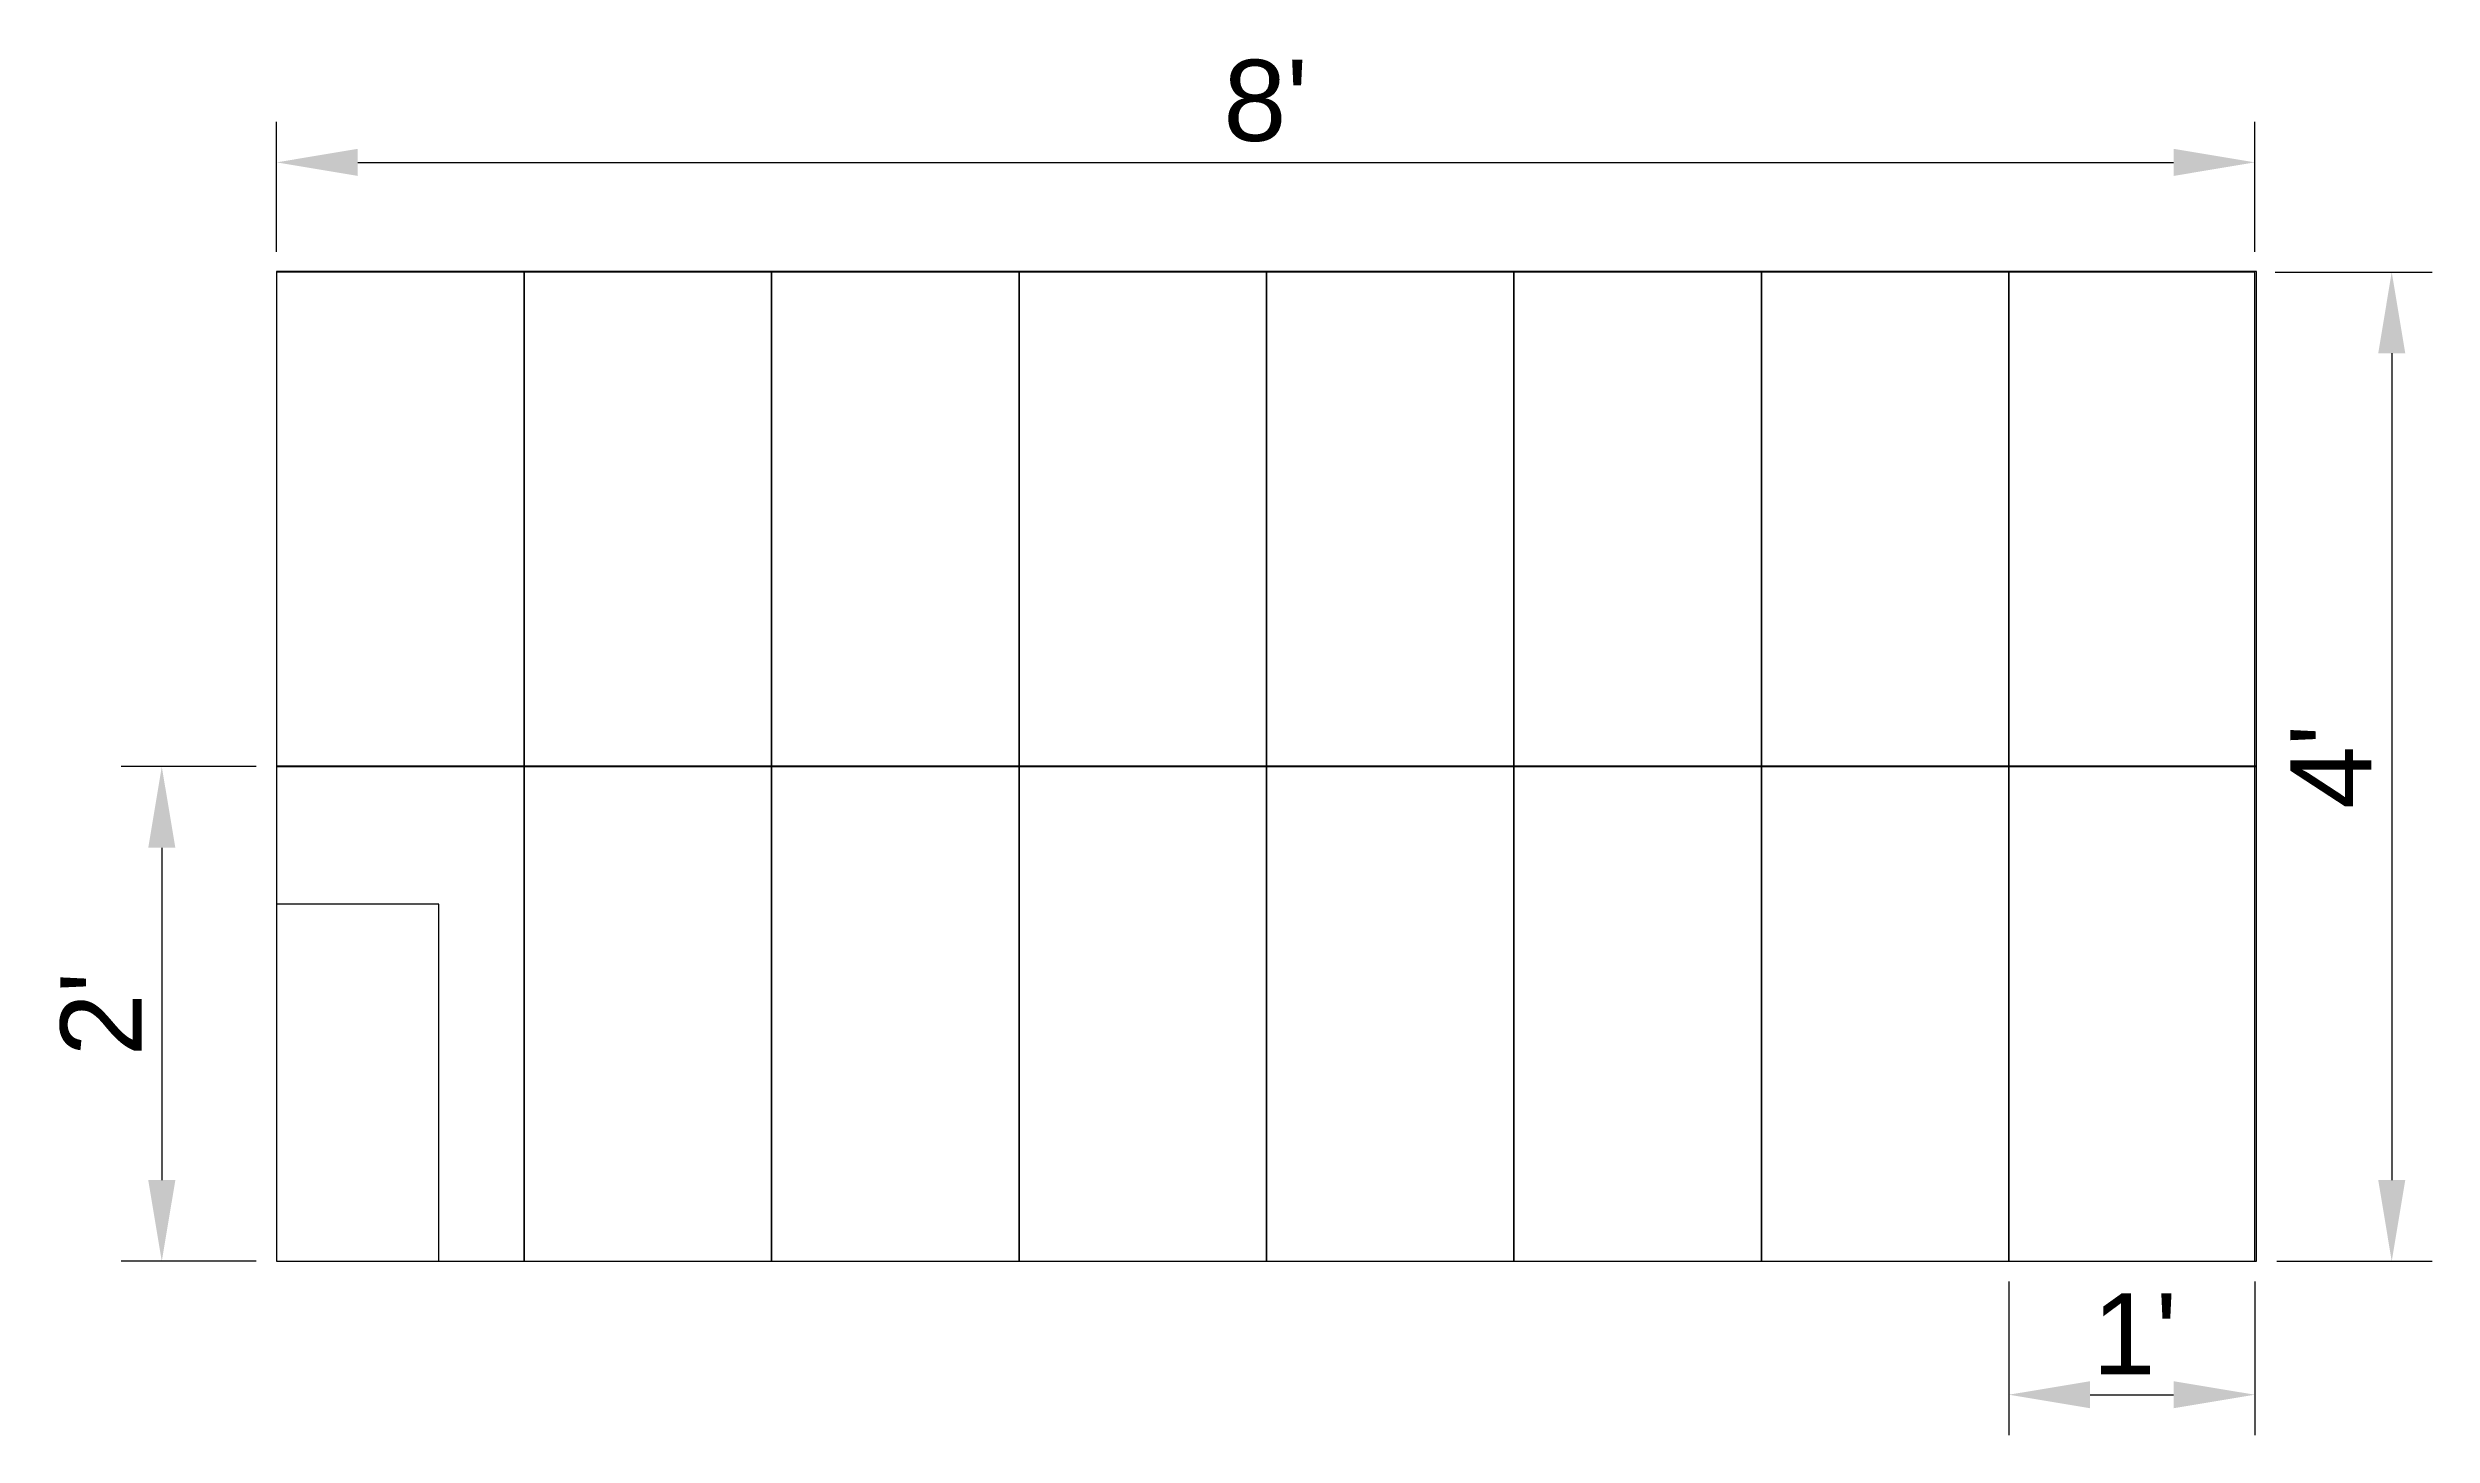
# Model space of a CAD drawing. Header units: millimetres. Extents: x -282 to 2657, y -14 to 2205.
# Drawn here: x -282 to 2657, y 495 to 2205 of the extents above; entities that cross this region are included whole.
import ezdxf

# ---------------------------------------------------------------- set-up
doc = ezdxf.new("R2010")
doc.units = ezdxf.units.MM
doc.styles.get("Standard").update_dxf_attribs({"font": 'Arial.ttf'})
doc.dimstyles.new('Annotative', dxfattribs={"dimscale": 0, "dimtxt": 2.5, "dimasz": 2.5, "dimexe": 1.25, "dimexo": 0.625, "dimtad": 1, "dimtxsty": 'Standard', "dimcen": 2.5, "dimadec": 0, "dimazin": 0, "dimtfac": 1, "dimtmove": 0, "dimatfit": 3, "dimfxl": 1, "dimarcsym": 0})

# ---------------------------------------------------------------- blocks, each defined once
blk = doc.blocks.new('*D17')
at = {"color": 0, "lineweight": -2, "transparency": 16777216}
for p, q in [((2463, 1928.5), (2656.8, 1928.5)), ((2606.8, 1828.5), (2606.8, 809.5)), ((2465, 709.5), (2656.8, 709.5))]:
    blk.add_line(p, q, dxfattribs=at)
at = {"color": 0, "transparency": 16777216}
for points in [[(2590.2, 1828.5), (2623.5, 1828.5), (2606.8, 1928.5)], [(2590.2, 809.5), (2623.5, 809.5), (2606.8, 709.5)]]:
    blk.add_solid(points, dxfattribs=at)
at = {"layer": 'Defpoints', "color": 0, "transparency": 16777216}
for p in [(2438, 1928.5), (2440, 709.5), (2606.8, 709.5)]:
    blk.add_point(p, dxfattribs=at)
at = {"color": 0, "transparency": 16777216, "insert": (2531.8, 1319), "char_height": 100, "attachment_point": 5, "rotation": 90}
blk.add_mtext("4'", dxfattribs=at)
blk = doc.blocks.new('*D19')
at = {"color": 0, "lineweight": -2, "transparency": 16777216}
for p, q in [((0, 1953.5), (0, 2113.6)), ((2438, 1953.5), (2438, 2113.6)), ((100, 2063.6), (2338, 2063.6))]:
    blk.add_line(p, q, dxfattribs=at)
at = {"color": 0, "transparency": 16777216}
for points in [[(100, 2080.3), (100, 2046.9), (0, 2063.6)], [(2338, 2080.3), (2338, 2046.9), (2438, 2063.6)]]:
    blk.add_solid(points, dxfattribs=at)
at = {"layer": 'Defpoints', "color": 0, "transparency": 16777216}
for p in [(2438, 2063.6), (0, 1928.5), (2438, 1928.5)]:
    blk.add_point(p, dxfattribs=at)
at = {"color": 0, "transparency": 16777216, "insert": (1219, 2139.3), "char_height": 100, "attachment_point": 5}
blk.add_mtext("8'", dxfattribs=at)
blk = doc.blocks.new('*D21')
at = {"color": 0, "lineweight": -2, "transparency": 16777216}
for p, q in [((2135, 684.5), (2135, 495.1)), ((2438, 684.5), (2438, 495.1)), ((2235, 545.1), (2338, 545.1))]:
    blk.add_line(p, q, dxfattribs=at)
at = {"color": 0, "transparency": 16777216}
for points in [[(2235, 561.7), (2235, 528.4), (2135, 545.1)], [(2338, 561.7), (2338, 528.4), (2438, 545.1)]]:
    blk.add_solid(points, dxfattribs=at)
at = {"layer": 'Defpoints', "color": 0, "transparency": 16777216}
for p in [(2135, 709.5), (2438, 709.5), (2438, 545.1)]:
    blk.add_point(p, dxfattribs=at)
at = {"color": 0, "transparency": 16777216, "insert": (2290.2, 620.1), "char_height": 100, "attachment_point": 5}
blk.add_mtext("1'", dxfattribs=at)
blk = doc.blocks.new('*D23')
at = {"color": 0, "lineweight": -2, "transparency": 16777216}
for p, q in [((-25, 1319), (-191.5, 1319)), ((-141.5, 1219), (-141.5, 809.5)), ((-25, 709.5), (-191.5, 709.5))]:
    blk.add_line(p, q, dxfattribs=at)
at = {"color": 0, "transparency": 16777216}
for points in [[(-158.2, 1219), (-124.8, 1219), (-141.5, 1319)], [(-158.2, 809.5), (-124.8, 809.5), (-141.5, 709.5)]]:
    blk.add_solid(points, dxfattribs=at)
at = {"layer": 'Defpoints', "color": 0, "transparency": 16777216}
for p in [(0, 1319), (-141.5, 709.5), (0, 709.5)]:
    blk.add_point(p, dxfattribs=at)
at = {"color": 0, "transparency": 16777216, "insert": (-216.5, 1014.2), "char_height": 100, "attachment_point": 5, "rotation": 90}
blk.add_mtext("2'", dxfattribs=at)

msp = doc.modelspace()

# ---------------------------------------------------------------- linework, layer by layer
for points in [[(0, 1319), (305, 1319), (305, 1929), (0, 1929)], [(0, 709.5), (2438, 709.5), (2438, 1928.5), (0, 1928.5)], [(305, 1319), (610, 1319), (610, 1929), (305, 1929)], [(610, 1319), (915, 1319), (915, 1929), (610, 1929)], [(915, 1319), (1220, 1319), (1220, 1929), (915, 1929)], [(1220, 1319), (1525, 1319), (1525, 1929), (1220, 1929)], [(1525, 1319), (1830, 1319), (1830, 1929), (1525, 1929)], [(1830, 1319), (2135, 1319), (2135, 1929), (1830, 1929)], [(2135, 1319), (2440, 1319), (2440, 1929), (2135, 1929)], [(0, 709.5), (305, 709.5), (305, 1319.5), (0, 1319.5)], [(305, 709.5), (610, 709.5), (610, 1319.5), (305, 1319.5)], [(610, 709.5), (915, 709.5), (915, 1319.5), (610, 1319.5)], [(915, 709.5), (1220, 709.5), (1220, 1319.5), (915, 1319.5)], [(1220, 709.5), (1525, 709.5), (1525, 1319.5), (1220, 1319.5)], [(1525, 709.5), (1830, 709.5), (1830, 1319.5), (1525, 1319.5)], [(1830, 709.5), (2135, 709.5), (2135, 1319.5), (1830, 1319.5)], [(2135, 709.5), (2440, 709.5), (2440, 1319.5), (2135, 1319.5)], [(0, 709.5), (200, 709.5), (200, 1149.5), (0, 1149.5)]]:
    msp.add_lwpolyline(points, close=True)

# ---------------------------------------------------------------- dimensions: what is measured, and where the dimension line sits
dim = msp.add_linear_dim(base=(2438, 2063.604), p1=(0, 1928.5), p2=(2438, 1928.5), text="8'", dimstyle='Annotative')
dim.commit()
dim.dimension.update_dxf_attribs({"geometry": '*D19', "text_midpoint": (1219, 2139.286)})
dim = msp.add_linear_dim(base=(2606.817, 709.5), p1=(2438, 1928.5), p2=(2440, 709.5), angle=90, text="4'", dimstyle='Annotative')
dim.commit()
dim.dimension.update_dxf_attribs({"geometry": '*D17', "text_midpoint": (2606.817, 1319), "dimtype": 160})
dim = msp.add_linear_dim(base=(-141.508, 709.5), p1=(0, 1319), p2=(0, 709.5), angle=90, text="2'", dimstyle='Annotative')
dim.commit()
dim.dimension.update_dxf_attribs({"geometry": '*D23', "text_midpoint": (-216.508, 1014.25)})
dim = msp.add_linear_dim(base=(2438, 545.074), p1=(2135, 709.5), p2=(2438, 709.5), text="1'", dimstyle='Annotative')
dim.commit()
dim.dimension.update_dxf_attribs({"geometry": '*D21', "text_midpoint": (2290.178, 545.074), "dimtype": 160})

doc.saveas('drawing.dxf')
